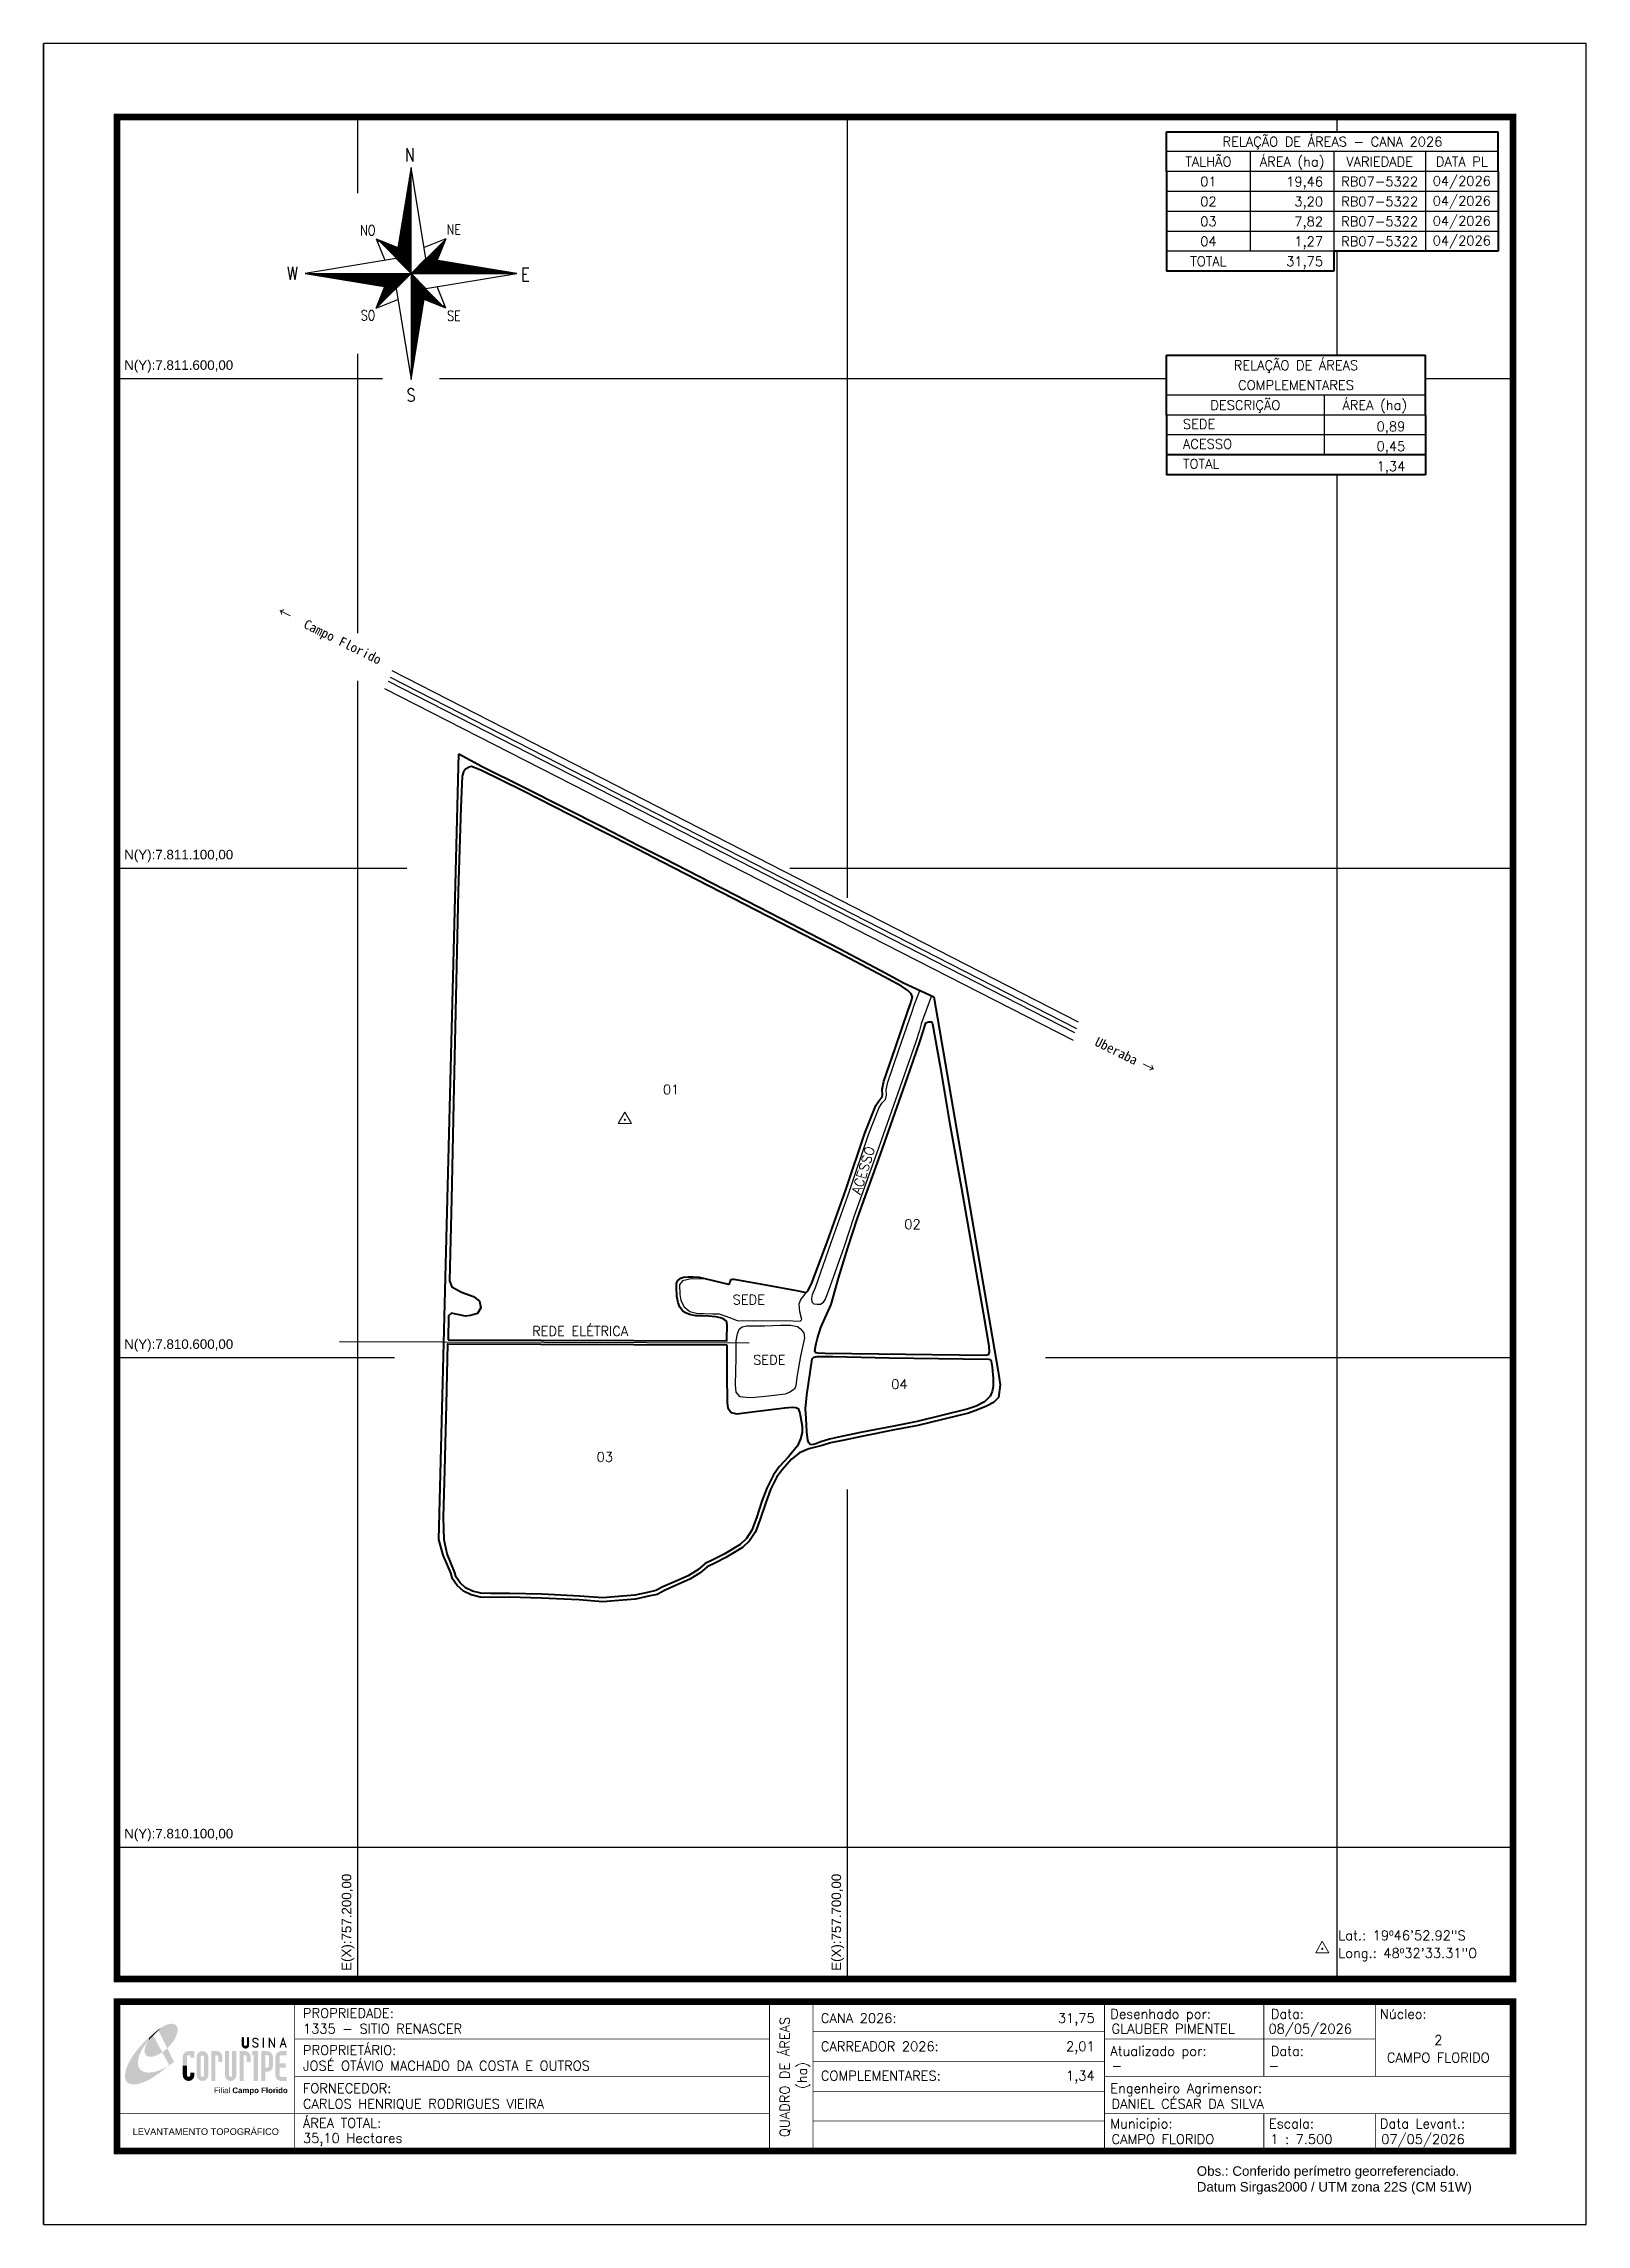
# Model space of a CAD drawing. Header units: millimetres. Extents: x 756879 to 758454, y 7809715 to 7811942.
import ezdxf
from ezdxf.enums import TextEntityAlignment as Align

# ---------------------------------------------------------------- set-up
doc = ezdxf.new("R2010")
doc.units = ezdxf.units.MM
doc.linetypes.add('LIN0', pattern=[0])
for name, color, linetype, lineweight in [('0114001335', 1, 'Continuous', 40), ('0114001335001', 5, 'Continuous', 40), ('0114001335002', 5, 'Continuous', 40), ('0114001335003', 5, 'Continuous', 40), ('0114001335004', 5, 'Continuous', 40)]:
    doc.layers.add(name, color=color, linetype=linetype, lineweight=lineweight)
for name, color, linetype in [('ESTRADA', 1, 'Continuous'), ('MALHA', 8, 'Continuous'), ('MARGEM', 5, 'Continuous'), ('QUADRO_DE_AREAS_CANA_2026', 7, 'Continuous'), ('QUADRO_DE_AREAS_COMPLEMENTARES', 7, 'Continuous'), ('REDE_DE_LUZ', 6, 'Continuous'), ('SEDE', 7, 'Continuous'), ('SETA_NORTE', 3, 'Continuous'), ('TEXTO', 7, 'Continuous')]:
    doc.layers.add(name, color=color, linetype=linetype)
doc.styles.add('ARIAL', font='arial.ttf')
doc.styles.add('marcelo', font='arial.ttf')
doc.styles.add('ROMANS', font='romans')
doc.styles.add('Simplex', font='simplex.shx')
doc.styles.get("Standard").update_dxf_attribs({"font": 'arial.ttf'})

msp = doc.modelspace()

# ---------------------------------------------------------------- texts
at = {"layer": 'MALHA'}
for s, p in [('N(Y):7.811.600,00', (756961.5, 7811606)), ('N(Y):7.811.100,00', (756961.5, 7811106)), ('N(Y):7.810.600,00', (756961.5, 7810606)), ('N(Y):7.810.100,00', (756961.5, 7810106))]:
    msp.add_text(s, height=9.75, dxfattribs=at).set_placement(p, align=Align.BOTTOM_LEFT)
for s, p in [('E(X):757.200,00', (757196.3, 7809973.6)), ('E(X):757.700,00', (757696.3, 7809973.6))]:
    msp.add_text(s, height=9.75, rotation=90, dxfattribs=at).set_placement(p, align=Align.BOTTOM_LEFT)
at = {"layer": 'MARGEM', "color": 7, "linetype": 'Continuous', "lineweight": 9}
for s, style, p in [('PROPRIEDADE:', 'Simplex', (757144, 7809935.3)), ('Desenhado por:', 'Simplex', (757968.2, 7809934.5)), ('Data:', 'Simplex', (758132.1, 7809934.5)), ('Núcleo:', 'Simplex', (758243.5, 7809934.5)), ('PROPRIETÁRIO:', 'Simplex', (757144, 7809897.5)), ('Atualizado por:', 'Simplex', (757968.2, 7809896.6)), ('Data:', 'Simplex', (758132.1, 7809896.6)), ('FORNECEDOR:', 'Simplex', (757144, 7809858.6)), ('Engenheiro Agrimensor:', 'Simplex', (757968.2, 7809858.6)), ('ÁREA TOTAL:', 'Simplex', (757144, 7809823.1)), ('Municipio:', 'Simplex', (757968.2, 7809822.5)), ('Escala:', 'Simplex', (758130.2, 7809822.5)), ('Data Levant.:', 'Simplex', (758243.5, 7809822.5)), ('Obs.: Conferido perímetro georreferenciado.', 'marcelo', (758056.5, 7809774)), ('Datum Sirgas2000 / UTM zona 22S (CM 51W)', 'marcelo', (758056.5, 7809757.9))]:
    msp.add_text(s, height=9.75, dxfattribs=dict(at, style=style)).set_placement(p, align=Align.TOP_LEFT)
at = {"layer": 'MARGEM', "color": 7, "linetype": 'Continuous', "style": 'Simplex'}
for s, p in [('CANA 2026:', (757672.7, 7809930.2)), ('1335 - SITIO RENASCER', (757144, 7809919.4)), ('GLAUBER PIMENTEL', (757969.5, 7809919.4)), ('08/05/2026', (758129.7, 7809919.4)), ('JOSÉ OTÁVIO MACHADO DA COSTA E OUTROS', (757144, 7809881.6)), ('CARREADOR 2026:', (757672.7, 7809901.4)), ('COMPLEMENTARES:', (757672.7, 7809871.4)), ('-', (757969.5, 7809881.6)), ('-', (758129.7, 7809881.6)), ('CARLOS HENRIQUE RODRIGUES VIEIRA', (757144, 7809842.7)), ('DANIEL CÉSAR DA SILVA', (757969.5, 7809842.7)), ('35,10 Hectares', (757144, 7809807.7)), ('CAMPO FLORIDO', (757969.5, 7809806.6)), ('1 : 7.500', (758131.5, 7809806.6)), ('07/05/2026', (758244.8, 7809806.6))]:
    msp.add_text(s, height=9.75, dxfattribs=at).set_placement(p, align=Align.TOP_LEFT)
for s, p in [('31,75', (757952.3, 7809930.2)), ('2,01', (757952.3, 7809901.4)), ('1,34', (757952.3, 7809871.4))]:
    msp.add_text(s, height=9.75, dxfattribs=at).set_placement(p, align=Align.TOP_RIGHT)
for s, p in [('QUADRO DE ÁREAS', (757635.8, 7809865.2)), ('(ha)', (757653.6, 7809866.7))]:
    msp.add_text(s, height=9.75, rotation=90, dxfattribs=at).set_placement(p, align=Align.MIDDLE_CENTER)
for s, p in [('2', (758303.1, 7809903)), ('CAMPO FLORIDO', (758303.1, 7809885))]:
    msp.add_text(s, height=9.75, dxfattribs=at).set_placement(p, align=Align.MIDDLE_CENTER)
at = {"layer": 'MARGEM', "color": 7, "linetype": 'ByBlock'}
msp.add_text('LEVANTAMENTO TOPOGRÁFICO', height=6.75, dxfattribs=at).set_placement((757044.8, 7809809.4), align=Align.MIDDLE_CENTER)
at = {"layer": 'QUADRO_DE_AREAS_CANA_2026', "linetype": 'Continuous', "style": 'Simplex'}
for s, p in [('RELAÇÃO DE ÁREAS - CANA 2026', (758195, 7811842)), ('TALHÃO', (758068.4, 7811821.6)), ('ÁREA (ha)', (758153.8, 7811821.6)), ('VARIEDADE', (758243.2, 7811821.6)), ('DATA PL', (758327.1, 7811821.6)), ('01', (758068.4, 7811801.3)), ('RB07-5322', (758243.2, 7811801.3)), ('04/2026', (758327.1, 7811801.9)), ('02', (758068.4, 7811780.9)), ('RB07-5322', (758243.2, 7811780.9)), ('04/2026', (758327.1, 7811781.6)), ('03', (758068.4, 7811760.6)), ('RB07-5322', (758243.2, 7811760.6)), ('04/2026', (758327.1, 7811761.2)), ('04', (758068.4, 7811740.2)), ('RB07-5322', (758243.2, 7811740.2)), ('04/2026', (758327.1, 7811740.9)), ('TOTAL', (758068.4, 7811719.8))]:
    msp.add_text(s, height=9.75, dxfattribs=at).set_placement(p, align=Align.MIDDLE_CENTER)
for s, p in [('19,46', (758185.4, 7811796.3)), ('3,20', (758185.4, 7811776)), ('7,82', (758185.4, 7811755.6)), ('1,27', (758185.4, 7811735.3)), ('31,75', (758185.4, 7811714.9))]:
    msp.add_text(s, height=9.75, dxfattribs=at).set_placement(p, align=Align.RIGHT)
at = {"layer": 'QUADRO_DE_AREAS_COMPLEMENTARES', "linetype": 'Continuous', "style": 'Simplex'}
for s, p in [('RELAÇÃO DE ÁREAS', (758157.8, 7811613.6)), ('COMPLEMENTARES', (758157.8, 7811593.3)), ('DESCRIÇÃO', (758106.1, 7811572.9)), ('ÁREA (ha)', (758238.2, 7811572.9))]:
    msp.add_text(s, height=9.75, dxfattribs=at).set_placement(p, align=Align.MIDDLE_CENTER)
for s, p in [('SEDE', (758042.4, 7811553.6)), ('ACESSO', (758042.4, 7811533.2)), ('TOTAL', (758042.4, 7811512.9))]:
    msp.add_text(s, height=9.75, dxfattribs=at).set_placement(p, align=Align.MIDDLE_LEFT)
for s, p in [('0,89', (758269.4, 7811546.3)), ('0,45', (758269.4, 7811526)), ('1,34', (758269.4, 7811505.6))]:
    msp.add_text(s, height=9.75, dxfattribs=at).set_placement(p, align=Align.RIGHT)
at = {"layer": 'TEXTO', "linetype": 'Continuous', "style": 'Simplex'}
for s, p in [('01', (757519.9, 7810873.8)), ('02', (757766.3, 7810736.2)), ('SEDE', (757599.2, 7810659.2)), ('SEDE', (757620.1, 7810597.7)), ('04', (757752.9, 7810572.9)), ('03', (757452.2, 7810498.5))]:
    msp.add_text(s, height=9.75, dxfattribs=at).set_placement(p, align=Align.MIDDLE_CENTER)
msp.add_text('ACESSO', height=9.75, rotation=72.4622, dxfattribs=at).set_placement((757716, 7810791.4), align=Align.MIDDLE_CENTER)
at = {"layer": 'TEXTO', "color": 6, "linetype": 'Continuous', "style": 'Simplex'}
msp.add_text('REDE ELÉTRICA', height=9.75, dxfattribs=at).set_placement((757427, 7810627.1), align=Align.MIDDLE_CENTER)
at = {"layer": 'TEXTO', "linetype": 'ByBlock', "style": 'Simplex'}
for s, p in [('Lat.: 19º46\'52.92"S', (758201, 7810005, 492.6)), ('Long.: 48º32\'33.31"O', (758201, 7809986.9, 492.6))]:
    msp.add_text(s, height=9.75, dxfattribs=at).set_placement(p)
at = {"layer": 'TEXTO', "char_height": 9.75, "width": 723.669, "attachment_point": 1, "rotation": 333.693, "style": 'ARIAL'}
for s, insert in [('\\pxi-3,l4,t4;{\\fSimSun|b0|i0|c134|p2;←^I\\fSimSun|b0|i0|c0|p2;Campo Florido}', (757113.1, 7811371.9)), ('{\\fSimSun|b0|i0|c134|p2;\\fSimSun|b0|i0|c0|p2;Uberaba \\fSimSun|b0|i0|c134|p2;→}', (757955.8, 7810928))]:
    msp.add_mtext(s, dxfattribs=dict(at, insert=insert))

# ---------------------------------------------------------------- blocks, each defined once
blk = doc.blocks.new('A$C309442C0')
at = {"layer": 'SETA_NORTE', "linetype": 'Continuous'}
h = blk.add_hatch(dxfattribs=at)
h.set_pattern_fill('ANSI31', color=256, scale=0.1375, angle=-90, style=0)
h.set_pattern_definition([(315, (-215853.3434, 13873.16845), (0.3086963042, 0.3086963042), [])])
h.paths.add_polyline_path([(73.5, 97.4), (74.7, 104.9), (60, 110.8)])
h = blk.add_hatch(dxfattribs=at)
h.set_pattern_fill('ANSI31', color=256, scale=0.1375, angle=180, style=0)
h.set_pattern_definition([(225, (13869.59828, 216024.21475), (0.3086963042, -0.3086963042), [])])
h.paths.add_polyline_path([(93.8, 97.4), (101.4, 96.2), (107.3, 110.8)])
h = blk.add_hatch(dxfattribs=at)
h.set_pattern_fill('ANSI31', color=256, scale=0.1375, style=0)
h.set_pattern_definition([(45, (-13702.2971, -215849.77324), (-0.3086963042, 0.3086963042), [])])
h.paths.add_polyline_path([(73.5, 77), (65.9, 78.3), (60, 63.6)])
h = blk.add_hatch(dxfattribs=at)
h.set_pattern_fill('ANSI31', color=256, scale=0.1375, angle=90, style=0)
h.set_pattern_definition([(135, (216020.6446, -13698.72693), (-0.3086963042, -0.3086963042), [])])
h.paths.add_polyline_path([(93.8, 77), (92.6, 69.5), (107.3, 63.6)])
for p, q in [((81.6, 146.8), (83.7, 148.9)), ((81.7, 147.6), (83.7, 149.5)), ((81.8, 148.3), (83.7, 150.1)), ((82, 149.1), (83.7, 150.8)), ((82.1, 149.9), (83.7, 151.4)), ((82.2, 150.6), (83.7, 152.1)), ((82.3, 151.4), (83.7, 152.7)), ((82.5, 152.2), (83.7, 153.3)), ((82.6, 152.9), (83.7, 154)), ((82.7, 153.7), (83.7, 154.6)), ((82.9, 154.4), (83.7, 155.2)), ((83, 155.2), (83.7, 155.9)), ((83.1, 156), (83.7, 156.5)), ((83.2, 156.7), (83.7, 157.2)), ((83.4, 157.5), (83.7, 157.8)), ((83.5, 158.3), (83.7, 158.4)), ((83.6, 159), (83.7, 159.1)), ((78.7, 129.3), (83.7, 134.2)), ((78.8, 130), (83.7, 134.9)), ((79, 130.8), (83.7, 135.5)), ((79.1, 131.6), (83.7, 136.1)), ((79.2, 132.3), (83.7, 136.8)), ((79.3, 133.1), (83.7, 137.4)), ((79.5, 133.8), (83.7, 138)), ((79.6, 134.6), (83.7, 138.7)), ((79.7, 135.4), (83.7, 139.3)), ((79.8, 136.1), (83.7, 140)), ((80, 136.9), (83.7, 140.6)), ((80.1, 137.7), (83.7, 141.2)), ((80.2, 138.4), (83.7, 141.9)), ((80.3, 139.2), (83.7, 142.5)), ((80.5, 139.9), (83.7, 143.1)), ((80.6, 140.7), (83.7, 143.8)), ((80.7, 141.5), (83.7, 144.4)), ((80.8, 142.2), (83.7, 145)), ((81, 143), (83.7, 145.7)), ((81.1, 143.8), (83.7, 146.3)), ((81.2, 144.5), (83.7, 147)), ((81.3, 145.3), (83.7, 147.6)), ((81.5, 146.1), (83.7, 148.2)), ((75.7, 111), (83.7, 118.9)), ((75.8, 111.7), (83.7, 119.6)), ((75.9, 112.5), (83.7, 120.2)), ((76.1, 113.3), (83.7, 120.8)), ((76.2, 114), (83.7, 121.5)), ((76.3, 114.8), (83.7, 122.1)), ((76.4, 115.5), (83.7, 122.8)), ((76.6, 116.3), (83.7, 123.4)), ((76.7, 117.1), (83.7, 124)), ((76.8, 117.8), (83.7, 124.7)), ((76.9, 118.6), (83.7, 125.3)), ((77.1, 119.4), (83.7, 125.9)), ((77.2, 120.1), (83.7, 126.6)), ((77.3, 120.9), (83.7, 127.2)), ((77.4, 121.6), (83.7, 127.8)), ((77.6, 122.4), (83.7, 128.5)), ((77.7, 123.2), (83.7, 129.1)), ((77.8, 123.9), (83.7, 129.8)), ((78, 124.7), (83.7, 130.4)), ((78.1, 125.5), (83.7, 131)), ((78.2, 126.2), (83.7, 131.7)), ((78.3, 127), (83.7, 132.3)), ((78.5, 127.7), (83.7, 132.9)), ((78.6, 128.5), (83.7, 133.6)), ((60, 110.8), (74.7, 104.9)), ((60, 110.8), (65.9, 96.2)), ((73.5, 97.3), (83.7, 107.5)), ((73.6, 98), (83.7, 108.1)), ((73.7, 98.8), (83.7, 108.7)), ((73.8, 99.5), (83.7, 109.4)), ((73.8, 97), (83.7, 106.8)), ((73.9, 100.3), (83.7, 110)), ((74.1, 101.1), (83.7, 110.6)), ((74.2, 101.8), (83.7, 111.3)), ((74.2, 96.7), (83.7, 106.2)), ((74.3, 102.6), (83.7, 111.9)), ((74.4, 103.3), (83.7, 112.6)), ((74.5, 96.4), (83.7, 105.6)), ((74.6, 104.1), (83.7, 113.2)), ((74.7, 104.9), (83.7, 113.8)), ((74.8, 105.6), (83.7, 114.5)), ((74.8, 96.1), (83.7, 104.9)), ((74.9, 106.4), (83.7, 115.1)), ((75.1, 107.2), (83.7, 115.7)), ((75.1, 95.7), (83.7, 104.3)), ((75.2, 107.9), (83.7, 116.4)), ((75.3, 108.7), (83.7, 117)), ((75.4, 109.4), (83.7, 117.7)), ((75.6, 110.2), (83.7, 118.3)), ((107.3, 110.8), (92.6, 104.9)), ((107.3, 110.8), (101.4, 96.2)), ((75.4, 95.4), (83.7, 103.6)), ((75.8, 95.1), (83.7, 103)), ((76.1, 94.8), (83.7, 102.4)), ((76.4, 94.5), (83.7, 101.7)), ((76.7, 94.2), (83.7, 101.1)), ((77, 93.8), (83.7, 100.5)), ((77.4, 93.5), (83.7, 99.8)), ((77.7, 93.2), (83.7, 99.2)), ((78, 92.9), (83.7, 98.5)), ((78.3, 92.6), (83.7, 97.9)), ((78.6, 92.2), (83.7, 97.3)), ((78.9, 91.9), (83.7, 96.6)), ((79.3, 91.6), (83.7, 96)), ((79.6, 91.3), (83.7, 95.4)), ((79.9, 91), (83.7, 94.7)), ((80.2, 90.7), (83.7, 94.1)), ((80.5, 90.3), (83.7, 93.4)), ((80.9, 90), (83.7, 92.8)), ((81.2, 89.7), (83.7, 92.2)), ((81.5, 89.4), (83.7, 91.5)), ((81.8, 89.1), (83.7, 90.9)), ((82.1, 88.7), (83.7, 90.3)), ((82.4, 88.4), (83.7, 89.6)), ((83.8, 87.2), (94, 97.4)), ((84.4, 87.2), (94.5, 97.3)), ((85.1, 87.2), (95.1, 97.2)), ((85.7, 87.2), (95.6, 97.1)), ((86.3, 87.2), (96.2, 97)), ((87, 87.2), (96.7, 96.9)), ((87.6, 87.2), (97.2, 96.9)), ((88.3, 87.2), (97.8, 96.8)), ((88.9, 87.2), (98.3, 96.7)), ((89.5, 87.2), (98.9, 96.6)), ((90.2, 87.2), (99.4, 96.5)), ((90.8, 87.2), (100, 96.4)), ((91.4, 87.2), (100.5, 96.3)), ((92.1, 87.2), (101.1, 96.2)), ((92.7, 87.2), (101.6, 96.1)), ((93.4, 87.2), (102.2, 96)), ((94, 87.2), (102.7, 96)), ((94.6, 87.2), (103.3, 95.9)), ((95.3, 87.2), (103.8, 95.8)), ((95.9, 87.2), (104.4, 95.7)), ((96.5, 87.2), (104.9, 95.6)), ((97.2, 87.2), (105.5, 95.5)), ((97.8, 87.2), (106, 95.4)), ((98.4, 87.2), (106.5, 95.3)), ((99.1, 87.2), (107.1, 95.2)), ((99.7, 87.2), (107.6, 95.1)), ((100.4, 87.2), (108.2, 95.1)), ((101, 87.2), (108.7, 95)), ((101.6, 87.2), (109.3, 94.9)), ((102.3, 87.2), (109.8, 94.8)), ((102.9, 87.2), (110.4, 94.7)), ((103.5, 87.2), (110.9, 94.6)), ((104.2, 87.2), (111.5, 94.5)), ((104.8, 87.2), (112, 94.4)), ((105.5, 87.2), (112.6, 94.3)), ((106.1, 87.2), (113.1, 94.2)), ((106.7, 87.2), (113.7, 94.1)), ((107.4, 87.2), (114.2, 94.1)), ((108, 87.2), (114.8, 94)), ((108.6, 87.2), (115.3, 93.9)), ((109.3, 87.2), (115.8, 93.8)), ((109.9, 87.2), (116.4, 93.7)), ((110.6, 87.2), (116.9, 93.6)), ((111.2, 87.2), (117.5, 93.5)), ((111.8, 87.2), (118, 93.4)), ((112.5, 87.2), (118.6, 93.3)), ((113.1, 87.2), (119.1, 93.2)), ((113.7, 87.2), (119.7, 93.2)), ((114.4, 87.2), (120.2, 93.1)), ((115, 87.2), (120.8, 93)), ((115.6, 87.2), (121.3, 92.9)), ((116.3, 87.2), (121.9, 92.8)), ((116.9, 87.2), (122.4, 92.7)), ((117.6, 87.2), (123, 92.6)), ((118.2, 87.2), (123.5, 92.5)), ((118.8, 87.2), (124, 92.4)), ((119.5, 87.2), (124.6, 92.3)), ((120.1, 87.2), (125.1, 92.3)), ((120.7, 87.2), (125.7, 92.2)), ((121.4, 87.2), (126.2, 92.1)), ((122, 87.2), (126.8, 92)), ((122.7, 87.2), (127.3, 91.9)), ((123.3, 87.2), (127.9, 91.8)), ((123.9, 87.2), (128.4, 91.7)), ((124.6, 87.2), (129, 91.6)), ((125.2, 87.2), (129.5, 91.5)), ((125.8, 87.2), (130.1, 91.4)), ((126.5, 87.2), (130.6, 91.4)), ((127.1, 87.2), (131.2, 91.3)), ((127.8, 87.2), (131.7, 91.2)), ((128.4, 87.2), (132.3, 91.1)), ((129, 87.2), (132.8, 91)), ((129.7, 87.2), (133.3, 90.9)), ((130.3, 87.2), (133.9, 90.8)), ((130.9, 87.2), (134.4, 90.7)), ((131.6, 87.2), (135, 90.6)), ((132.2, 87.2), (135.5, 90.5)), ((132.8, 87.2), (136.1, 90.5)), ((133.5, 87.2), (136.6, 90.4)), ((134.1, 87.2), (137.2, 90.3)), ((134.8, 87.2), (137.7, 90.2)), ((135.4, 87.2), (138.3, 90.1)), ((136, 87.2), (138.8, 90)), ((136.7, 87.2), (139.4, 89.9)), ((137.3, 87.2), (139.9, 89.8)), ((137.9, 87.2), (140.5, 89.7)), ((138.6, 87.2), (141, 89.6)), ((139.2, 87.2), (141.6, 89.6)), ((139.9, 87.2), (142.1, 89.5)), ((140.5, 87.2), (142.6, 89.4)), ((141.1, 87.2), (143.2, 89.3)), ((141.8, 87.2), (143.7, 89.2)), ((142.4, 87.2), (144.3, 89.1)), ((11.8, 87.2), (11.8, 87.2)), ((12.3, 87.1), (12.4, 87.2)), ((12.9, 87), (13.1, 87.2)), ((13.4, 86.9), (13.7, 87.2)), ((14, 86.8), (14.4, 87.2)), ((14.5, 86.7), (15, 87.2)), ((15.1, 86.6), (15.6, 87.2)), ((15.6, 86.6), (16.3, 87.2)), ((16.2, 86.5), (16.9, 87.2)), ((16.7, 86.4), (17.5, 87.2)), ((17.2, 86.3), (18.2, 87.2)), ((17.8, 86.2), (18.8, 87.2)), ((18.3, 86.1), (19.5, 87.2)), ((18.9, 86), (20.1, 87.2)), ((19.4, 85.9), (20.7, 87.2)), ((20, 85.8), (21.4, 87.2)), ((20.5, 85.7), (22, 87.2)), ((21.1, 85.7), (22.6, 87.2)), ((21.6, 85.6), (23.3, 87.2)), ((22.2, 85.5), (23.9, 87.2)), ((22.7, 85.4), (24.6, 87.2)), ((23.3, 85.3), (25.2, 87.2)), ((23.8, 85.2), (25.8, 87.2)), ((24.4, 85.1), (26.5, 87.2)), ((24.9, 85), (27.1, 87.2)), ((25.5, 84.9), (27.7, 87.2)), ((26, 84.8), (28.4, 87.2)), ((26.5, 84.8), (29, 87.2)), ((27.1, 84.7), (29.6, 87.2)), ((27.6, 84.6), (30.3, 87.2)), ((28.2, 84.5), (30.9, 87.2)), ((28.7, 84.4), (31.6, 87.2)), ((29.3, 84.3), (32.2, 87.2)), ((29.8, 84.2), (32.8, 87.2)), ((30.4, 84.1), (33.5, 87.2)), ((30.9, 84), (34.1, 87.2)), ((31.5, 83.9), (34.7, 87.2)), ((32, 83.9), (35.4, 87.2)), ((32.6, 83.8), (36, 87.2)), ((33.1, 83.7), (36.7, 87.2)), ((33.7, 83.6), (37.3, 87.2)), ((34.2, 83.5), (37.9, 87.2)), ((34.7, 83.4), (38.6, 87.2)), ((35.3, 83.3), (39.2, 87.2)), ((35.8, 83.2), (39.8, 87.2)), ((36.4, 83.1), (40.5, 87.2)), ((36.9, 83), (41.1, 87.2)), ((37.5, 83), (41.8, 87.2)), ((38, 82.9), (42.4, 87.2)), ((38.6, 82.8), (43, 87.2)), ((39.1, 82.7), (43.7, 87.2)), ((39.7, 82.6), (44.3, 87.2)), ((40.2, 82.5), (44.9, 87.2)), ((40.8, 82.4), (45.6, 87.2)), ((41.3, 82.3), (46.2, 87.2)), ((41.9, 82.2), (46.8, 87.2)), ((42.4, 82.1), (47.5, 87.2)), ((43, 82.1), (48.1, 87.2)), ((43.5, 82), (48.8, 87.2)), ((44, 81.9), (49.4, 87.2)), ((44.6, 81.8), (50, 87.2)), ((45.1, 81.7), (50.7, 87.2)), ((45.7, 81.6), (51.3, 87.2)), ((46.2, 81.5), (51.9, 87.2)), ((46.8, 81.4), (52.6, 87.2)), ((47.3, 81.3), (53.2, 87.2)), ((47.9, 81.2), (53.9, 87.2)), ((48.4, 81.2), (54.5, 87.2)), ((49, 81.1), (55.1, 87.2)), ((49.5, 81), (55.8, 87.2)), ((50.1, 80.9), (56.4, 87.2)), ((50.6, 80.8), (57, 87.2)), ((51.2, 80.7), (57.7, 87.2)), ((51.7, 80.6), (58.3, 87.2)), ((52.3, 80.5), (59, 87.2)), ((52.8, 80.4), (59.6, 87.2)), ((53.3, 80.3), (60.2, 87.2)), ((53.9, 80.3), (60.9, 87.2)), ((54.4, 80.2), (61.5, 87.2)), ((55, 80.1), (62.1, 87.2)), ((55.5, 80), (62.8, 87.2)), ((56.1, 79.9), (63.4, 87.2)), ((56.6, 79.8), (64, 87.2)), ((57.2, 79.7), (64.7, 87.2)), ((57.7, 79.6), (65.3, 87.2)), ((58.3, 79.5), (66, 87.2)), ((58.8, 79.4), (66.6, 87.2)), ((59.4, 79.4), (67.2, 87.2)), ((59.9, 79.3), (67.9, 87.2)), ((83.7, 87.2), (60, 63.6)), ((60, 63.6), (65.9, 78.3)), ((60.5, 79.2), (68.5, 87.2)), ((61, 79.1), (69.1, 87.2)), ((61.5, 79), (69.8, 87.2)), ((62.1, 78.9), (70.4, 87.2)), ((62.6, 78.8), (71.1, 87.2)), ((63.2, 78.7), (71.7, 87.2)), ((63.7, 78.6), (72.3, 87.2)), ((64.3, 78.5), (73, 87.2)), ((64.8, 78.4), (73.6, 87.2)), ((65.4, 78.4), (74.2, 87.2)), ((65.9, 78.3), (74.9, 87.2)), ((66.5, 78.2), (75.5, 87.2)), ((67, 78.1), (76.2, 87.2)), ((67.6, 78), (76.8, 87.2)), ((68.1, 77.9), (77.4, 87.2)), ((68.7, 77.8), (78.1, 87.2)), ((69.2, 77.7), (78.7, 87.2)), ((69.8, 77.6), (79.3, 87.2)), ((70.3, 77.5), (80, 87.2)), ((70.8, 77.5), (80.6, 87.2)), ((71.4, 77.4), (81.2, 87.2)), ((71.9, 77.3), (81.9, 87.2)), ((72.5, 77.2), (82.5, 87.2)), ((73, 77.1), (83.2, 87.2)), ((82.8, 88.1), (83.7, 89)), ((83.1, 87.8), (83.7, 88.4)), ((83.4, 87.5), (83.7, 87.7)), ((83.7, 87.1), (83.7, 87.1)), ((83.7, 86.4), (84, 86.8)), ((83.7, 85.8), (84.4, 86.5)), ((83.7, 85.2), (84.7, 86.2)), ((83.7, 84.5), (85, 85.9)), ((83.7, 83.9), (85.3, 85.6)), ((83.7, 83.3), (85.6, 85.2)), ((83.7, 82.6), (86, 84.9)), ((83.7, 82), (86.3, 84.6)), ((83.7, 81.3), (86.6, 84.3)), ((83.7, 80.7), (86.9, 84)), ((83.7, 80.1), (87.2, 83.6)), ((83.7, 79.4), (87.5, 83.3)), ((83.7, 78.8), (87.9, 83)), ((83.7, 78.2), (88.2, 82.7)), ((83.7, 77.5), (88.5, 82.4)), ((83.7, 76.9), (88.8, 82.1)), ((83.7, 76.2), (89.1, 81.7)), ((83.7, 75.6), (89.5, 81.4)), ((83.7, 75), (89.8, 81.1)), ((83.7, 74.3), (90.1, 80.8)), ((83.7, 73.7), (90.4, 80.5)), ((83.7, 73.1), (90.7, 80.1)), ((83.7, 72.4), (91, 79.8)), ((83.7, 71.8), (91.4, 79.5)), ((83.7, 71.2), (91.7, 79.2)), ((83.7, 70.5), (92, 78.9)), ((83.7, 69.9), (92.3, 78.5)), ((83.7, 69.2), (92.6, 78.2)), ((83.7, 68.6), (93, 77.9)), ((83.7, 68), (93.3, 77.6)), ((83.7, 67.3), (93.6, 77.3)), ((83.7, 66.7), (93.8, 76.9)), ((83.7, 66.1), (93.7, 76.1)), ((83.7, 65.4), (93.6, 75.3)), ((83.7, 64.8), (93.4, 74.6)), ((107.3, 63.6), (101.4, 78.3)), ((143, 87.2), (144.8, 89)), ((143.7, 87.2), (145.4, 88.9)), ((144.3, 87.2), (145.9, 88.8)), ((144.9, 87.2), (146.5, 88.7)), ((145.6, 87.2), (147, 88.7)), ((146.2, 87.2), (147.6, 88.6)), ((146.9, 87.2), (148.1, 88.5)), ((147.5, 87.2), (148.7, 88.4)), ((148.1, 87.2), (149.2, 88.3)), ((148.8, 87.2), (149.8, 88.2)), ((149.4, 87.2), (150.3, 88.1)), ((150, 87.2), (150.8, 88)), ((150.7, 87.2), (151.4, 87.9)), ((151.3, 87.2), (151.9, 87.8)), ((152, 87.2), (152.5, 87.8)), ((152.6, 87.2), (153, 87.7)), ((153.2, 87.2), (153.6, 87.6)), ((153.9, 87.2), (154.1, 87.5)), ((154.5, 87.2), (154.7, 87.4)), ((155.1, 87.2), (155.2, 87.3)), ((60, 63.6), (74.7, 69.5)), ((83.7, 64.1), (93.3, 73.8)), ((83.7, 63.5), (93.2, 73)), ((83.7, 62.9), (93.1, 72.3)), ((83.7, 62.2), (92.9, 71.5)), ((83.7, 61.6), (92.8, 70.8)), ((83.7, 61), (92.7, 70)), ((83.7, 60.3), (92.6, 69.2)), ((83.7, 59.7), (92.4, 68.5)), ((83.7, 59), (92.3, 67.7)), ((83.7, 58.4), (92.2, 66.9)), ((83.7, 57.8), (92.1, 66.2)), ((83.7, 57.1), (91.9, 65.4)), ((83.7, 56.5), (91.8, 64.7)), ((83.7, 55.9), (91.7, 63.9)), ((83.7, 55.2), (91.6, 63.1)), ((83.7, 54.6), (91.4, 62.4)), ((83.7, 54), (91.3, 61.6)), ((83.7, 53.3), (91.2, 60.8)), ((83.7, 52.7), (91.1, 60.1)), ((107.3, 63.6), (92.6, 69.5)), ((83.7, 52), (90.9, 59.3)), ((83.7, 51.4), (90.8, 58.6)), ((83.7, 50.8), (90.7, 57.8)), ((83.7, 50.1), (90.5, 57)), ((83.7, 49.5), (90.4, 56.3)), ((83.7, 48.9), (90.3, 55.5)), ((83.7, 48.2), (90.2, 54.7)), ((83.7, 47.6), (90, 54)), ((83.7, 46.9), (89.9, 53.2)), ((83.7, 46.3), (89.8, 52.5)), ((83.7, 45.7), (89.7, 51.7)), ((83.7, 45), (89.5, 50.9)), ((83.7, 44.4), (89.4, 50.2)), ((83.7, 43.8), (89.3, 49.4)), ((83.7, 43.1), (89.2, 48.6)), ((83.7, 42.5), (89, 47.9)), ((83.7, 41.8), (88.9, 47.1)), ((83.7, 41.2), (88.8, 46.3)), ((83.7, 40.6), (88.7, 45.6)), ((83.7, 39.9), (88.5, 44.8)), ((83.7, 39.3), (88.4, 44.1)), ((83.7, 38.7), (88.3, 43.3)), ((83.7, 38), (88.2, 42.5)), ((83.7, 37.4), (88, 41.8)), ((83.7, 36.8), (87.9, 41)), ((83.7, 36.1), (87.8, 40.2)), ((83.7, 35.5), (87.7, 39.5)), ((83.7, 34.8), (87.5, 38.7)), ((83.7, 34.2), (87.4, 38)), ((83.7, 33.6), (87.3, 37.2)), ((83.7, 32.9), (87.2, 36.4)), ((83.7, 32.3), (87, 35.7)), ((83.7, 31.7), (86.9, 34.9)), ((83.7, 31), (86.8, 34.1)), ((83.7, 30.4), (86.7, 33.4)), ((83.7, 29.7), (86.5, 32.6)), ((83.7, 29.1), (86.4, 31.9)), ((83.7, 28.5), (86.3, 31.1)), ((83.7, 27.8), (86.2, 30.3)), ((83.7, 27.2), (86, 29.6)), ((83.7, 26.6), (85.9, 28.8)), ((83.7, 25.9), (85.8, 28)), ((83.7, 25.3), (85.6, 27.3)), ((83.7, 24.6), (85.5, 26.5)), ((83.7, 24), (85.4, 25.8)), ((83.7, 23.4), (85.3, 25)), ((83.7, 22.7), (85.1, 24.2)), ((83.7, 22.1), (85, 23.5)), ((83.7, 21.5), (84.9, 22.7)), ((83.7, 20.8), (84.8, 21.9)), ((83.7, 20.2), (84.6, 21.2)), ((83.7, 19.6), (84.5, 20.4)), ((83.7, 18.9), (84.4, 19.7)), ((83.7, 18.3), (84.3, 18.9)), ((83.7, 17.6), (84.1, 18.1)), ((83.7, 17), (84, 17.4)), ((83.7, 16.4), (83.9, 16.6)), ((83.7, 15.7), (83.8, 15.8))]:
    blk.add_line(p, q, dxfattribs=at)
blk.add_lwpolyline([(93.8, 77), (155.7, 87.2), (93.8, 97.4), (83.7, 159.3), (73.5, 97.4), (11.6, 87.2), (73.5, 77), (83.7, 15.1)], close=True, dxfattribs=at)
for points in [[(83.7, 87.2), (83.7, 159.3)], [(83.7, 87.2), (73.5, 97.4)], [(83.7, 87.2), (93.8, 97.4)], [(11.6, 87.2), (155.7, 87.2)], [(83.7, 87.2), (73.5, 77)], [(83.7, 87.2), (93.8, 77)], [(83.7, 87.2), (83.7, 15.1)]]:
    blk.add_lwpolyline(points, dxfattribs=at)
at = {"layer": 'SETA_NORTE', "color": 7, "lineweight": 30, "style": 'ROMANS', "width": 0.8}
for s, height, p in [('N ', 8.94, (79.5, 163.6)), ('NO', 6.88, (49.1, 113.2)), ('NE', 6.87, (108, 113.7)), ('W', 8.94, (-0.7, 82.9)), ('E', 8.94, (158.6, 82.1)), ('SO', 6.88, (49.5, 55.3)), ('SE', 6.87, (108.3, 55)), ('S', 8.94, (80.6, 0))]:
    blk.add_text(s, height=height, dxfattribs=at).set_placement(p)
blk = doc.blocks.new('A$C78F83FB3')
at = {"layer": 'MARGEM'}
h = blk.add_hatch(color=20, dxfattribs=at)
edge = h.paths.add_edge_path()
edge.add_ellipse((19.49, 23.77), major_axis=(-6.68, -6.67), ratio=0.469426, start_angle=292.73277, end_angle=601.25787)
edge.add_ellipse((22.83, 22.05), major_axis=(12.64, 11.29), ratio=0.457614, start_angle=79.90686, end_angle=107.91393)
edge = h.paths.add_edge_path()
edge.add_ellipse((18.28, 18.7), major_axis=(13.95, 13.59), ratio=0.386848, start_angle=63.96117, end_angle=264.59932)
edge.add_ellipse((22.83, 22.05), major_axis=(12.64, 11.29), ratio=0.457614, start_angle=107.91393, end_angle=245.11815, ccw=False)
edge.add_ellipse((19.49, 23.77), major_axis=(-6.68, -6.67), ratio=0.469426, start_angle=241.25787, end_angle=292.73277, ccw=False)
for color, points in [(20, [(15.46, 26.12), (14.17, 24.81), (14.06, 24.24), (14.39, 23.97), (14.67, 24.54), (19.47, 29.32), (18.48, 28.66), (17.31, 27.78)]), (7, [(58.42, 24.9), (57.9, 24.9), (57.9, 21.73, -0.414214), (57.15, 20.98), (56.84, 20.98, -0.414214), (56.09, 21.73), (56.09, 24.9), (55.57, 24.9), (55.57, 21.73, 0.414214), (56.84, 20.46), (57.15, 20.46, 0.414214), (58.42, 21.73)]), (7, [(61.7, 24.9), (61.23, 24.9, 0.396318), (60.04, 23.78), (60.04, 23.72, 0.151912), (60.39, 22.97), (60.46, 22.92), (62.18, 22), (62.85, 21.83, 0.12407), (62.51, 22.42), (60.75, 23.36, -0.13192), (60.56, 23.77, -0.385578), (61.23, 24.37), (61.7, 24.37, -0.414214), (62.37, 23.7), (62.89, 23.7, 0.414214)]), (7, [(62.37, 23.7), (62.89, 23.7, 0.414214), (61.7, 24.9), (61.23, 24.9, 0.396318), (60.04, 23.78), (60.04, 23.72, 0.151912), (60.39, 22.97), (60.46, 22.92), (62.18, 22), (62.18, 22, -0.131921), (62.37, 21.59, -0.385578), (61.7, 20.98), (61.23, 20.98, -0.414214), (60.56, 21.65), (60.04, 21.65, 0.414214), (61.23, 20.46), (61.7, 20.46, 0.402546), (62.89, 21.61, 0.165292), (62.51, 22.42), (60.75, 23.36, -0.13192), (60.56, 23.77, -0.385578), (61.23, 24.37), (61.7, 24.37, -0.414214)]), (7, [(30.97, 12.46), (29.13, 12.46), (29.13, 8.21, 1), (34.29, 8.21), (34.29, 9.41), (32.45, 9.41), (32.45, 8.21, -1), (30.97, 8.21)])]:
    blk.add_hatch(color=color, dxfattribs=at).paths.add_polyline_path(points)
h = blk.add_hatch(color=7, dxfattribs=at)
h.paths.add_polyline_path([(65.24, 24.9), (64.72, 24.9), (64.72, 20.46), (65.24, 20.46)])
h.paths.add_polyline_path([(67.38, 20.46), (67.9, 20.46), (67.9, 23.74), (69.74, 20.46), (70.23, 20.46), (70.23, 24.9), (69.71, 24.9), (69.71, 21.58), (67.85, 24.9), (67.38, 24.9)])
h.paths.add_polyline_path([(72.17, 20.46), (72.72, 20.46), (73.14, 21.73), (74.49, 21.73), (74.9, 20.46), (75.45, 20.46), (74, 24.9), (73.62, 24.9)])
h.paths.add_polyline_path([(73.81, 23.8), (74.32, 22.25), (73.31, 22.25)], flags=16)
h = blk.add_hatch(color=7, dxfattribs=at)
h.paths.add_polyline_path([(31.71, 18.93, 0.414214), (29.13, 16.35), (29.13, 12.46), (30.97, 12.46), (30.97, 16.35, -0.414214), (31.71, 17.09), (32.45, 17.09), (32.45, 16.02), (34.29, 16.02), (34.29, 18.93)])
h.paths.add_polyline_path([(44.15, 17.09, -0.414214), (44.89, 16.35), (44.89, 14.1), (46.72, 14.1), (46.72, 16.17, 0.433937), (44.15, 18.93), (41.77, 18.93), (41.77, 12.46), (43.61, 12.46), (43.61, 17.09)])
h.paths.add_polyline_path([(43.61, 12.46), (41.77, 12.46), (41.77, 5.62), (43.61, 5.62)])
h.paths.add_polyline_path([(47.92, 12.46), (49.75, 12.46), (49.75, 18.93), (47.92, 18.93)])
h.paths.add_polyline_path([(52.91, 18.93), (51.08, 18.93), (51.08, 12.46), (52.91, 12.46)])
h.paths.add_polyline_path([(51.08, 8.12, -1), (49.75, 8.12), (49.75, 12.46), (47.92, 12.46), (47.92, 8.12, 1), (52.91, 8.12), (52.91, 12.46), (51.08, 12.46)])
h.paths.add_polyline_path([(54.41, 12.46), (56.25, 12.46), (56.25, 17.09), (56.79, 17.09, -0.414214), (57.53, 16.35), (57.53, 14.1), (59.36, 14.1), (59.36, 16.17, 0.433937), (56.79, 18.93), (54.41, 18.93)])
h.paths.add_polyline_path([(56.25, 12.46), (54.41, 12.46), (54.41, 5.62), (56.25, 5.62)])
h.paths.add_polyline_path([(60.73, 12.46), (62.58, 12.46), (62.58, 18.93), (60.02, 18.93), (60.02, 17.08), (60.73, 17.08)])
h.paths.add_polyline_path([(62.58, 12.46), (60.73, 12.46), (60.73, 5.62), (62.58, 5.62)])
h.paths.add_polyline_path([(64.06, 12.46), (65.82, 12.46), (65.82, 17.17), (66.66, 17.17, -0.450417), (67.48, 16.25), (67.48, 12.46), (69.24, 12.46, 0.002307), (69.24, 12.48, 0.005282), (69.23, 12.54, -0.000938), (69.23, 12.53), (69.23, 16.17, 0.433937), (66.66, 18.93), (64.06, 18.93)])
h.paths.add_polyline_path([(64.06, 5.62), (65.82, 5.62), (65.82, 9.77), (66.66, 9.77, 0.426056), (69.24, 12.46), (67.48, 12.46), (67.48, 12.45, -0.450417), (66.66, 11.53), (65.82, 11.53), (65.82, 12.46), (64.06, 12.46)])
h.paths.add_polyline_path([(70.37, 12.46), (74.87, 12.46), (74.87, 13.44), (72.21, 13.44), (72.21, 16.35, -0.414214), (72.95, 17.09), (75.38, 17.09), (75.38, 18.93), (72.95, 18.93, 0.414214), (70.37, 16.35)])
h.paths.add_polyline_path([(72.21, 11.62), (74.87, 11.62), (74.87, 12.46), (70.37, 12.46), (70.37, 8.21, 0.414214), (72.95, 5.62), (75.38, 5.62), (75.38, 7.47), (72.95, 7.47, -0.414214), (72.21, 8.21)])
h = blk.add_hatch(color=7, dxfattribs=at)
h.paths.add_polyline_path([(35.29, 16.35), (35.29, 8.21, 1), (40.46, 8.21, 0.016978), (40.45, 8.38), (40.45, 16.17, 0.433937), (37.88, 18.93), (37.87, 18.93, 0.41391)])
h.paths.add_polyline_path([(38.62, 16.35), (38.62, 8.21, -1), (37.13, 8.21), (37.13, 16.35, -1)], flags=16)
at = {"layer": 'MARGEM', "color": 7}
blk.add_lwpolyline([(58.42, 24.9), (57.9, 24.9), (57.9, 21.73, -0.414214), (57.15, 20.98), (56.84, 20.98, -0.414214), (56.09, 21.73), (56.09, 24.9), (55.57, 24.9), (55.57, 21.73, 0.414214), (56.84, 20.46), (57.15, 20.46, 0.414214), (58.42, 21.73), (58.42, 24.9)], format="xyb", close=True, dxfattribs=at)
at = {"layer": 'MARGEM', "color": 252, "insert": (43.05, 2.72), "char_height": 2.5, "attachment_point": 1, "style": 'ARIAL'}
blk.add_mtext_dynamic_manual_height_columns('Filial {\\fArial|b1|i0|c0|p34;Campo Florido}', width=33.0271, gutter_width=2.46, heights=[2.95], dxfattribs=at)

# ---------------------------------------------------------------- linework, layer by layer
at = {"layer": '0114001335'}
msp.add_lwpolyline([(757303, 7811216.7), (757327.1, 7811203.9), (757370.3, 7811182.4), (757450.5, 7811141.7), (757487.3, 7811122.9), (757512.4, 7811110), (757620.9, 7811054.2), (757692.1, 7811017.4), (757739.1, 7810992.7), (757757, 7810982.8), (757787.9, 7810968.5), (757853.9, 7810585.7), (757855.8, 7810572.3), (757854, 7810559.1), (757849.1, 7810554.1), (757842, 7810550.5), (757832.8, 7810546.8), (757823.3, 7810543.4), (757771.8, 7810530.8), (757747.9, 7810526.2), (757715.8, 7810519.8), (757694.7, 7810515.3), (757682.6, 7810512.9), (757674.1, 7810510.1), (757660.5, 7810506.9), (757660.5, 7810506.9), (757650.8, 7810502.9), (757642.9, 7810496.2), (757633.4, 7810485.8), (757627.8, 7810478.1), (757621.3, 7810465.2), (757616.4, 7810451.9), (757610.8, 7810435), (757605.9, 7810422.1), (757600, 7810412.7), (757592.9, 7810406), (757575.8, 7810395.7), (757565, 7810390.3), (757556.8, 7810386.3), (757549.5, 7810380.2), (757538.9, 7810373.7), (757527.4, 7810368.5), (757513.2, 7810362.2), (757505.7, 7810358.2), (757496.6, 7810356.2), (757483.4, 7810353.3), (757462.2, 7810351.6), (757450.2, 7810350.6), (757426, 7810352.5), (757387.6, 7810354.3), (757355, 7810355.2), (757335.8, 7810355), (757324.9, 7810355.4), (757315.8, 7810357.8), (757307.9, 7810361.6), (757301.4, 7810367.1), (757296.8, 7810373.9), (757294.9, 7810380), (757287.3, 7810398.3), (757282.7, 7810414.3), (757303, 7811216.7)], close=True, dxfattribs=at)
at = {"layer": '0114001335001'}
msp.add_lwpolyline([(757292.1, 7810618.1), (757576.9, 7810617.2), (757576.9, 7810624.5), (757577, 7810628.1), (757577.2, 7810633.6), (757576.3, 7810637.1), (757573.8, 7810639.2), (757570.2, 7810640.5), (757565.4, 7810641.6), (757557.9, 7810642.2), (757552.9, 7810642.6), (757545.1, 7810642.6), (757538.5, 7810644.1), (757533.8, 7810646.1), (757531.1, 7810648.5), (757528.6, 7810651.4), (757527, 7810655.9), (757525.8, 7810662.6), (757525.3, 7810671.7), (757525.4, 7810676.1), (757526.8, 7810678.9), (757529.7, 7810681.1), (757532.4, 7810682), (757537.3, 7810682.5), (757542.4, 7810682.4), (757548.5, 7810682.2), (757578.5, 7810675.1), (757579.6, 7810675.5), (757579.9, 7810676.7), (757580.4, 7810678.1), (757580.9, 7810679.7), (757582.4, 7810680.2), (757583.9, 7810680.2), (757618.2, 7810673.9), (757647.7, 7810668.4), (757657.6, 7810666.4), (757659.7, 7810668.4), (757663.9, 7810677.1), (757679.5, 7810719), (757698.2, 7810771.3), (757717.6, 7810829.2), (757728.8, 7810857.5), (757732.2, 7810862.6), (757735, 7810865.7), (757735.7, 7810868.3), (757735.4, 7810873.9), (757737.1, 7810882.3), (757748.7, 7810915.8), (757762, 7810954.9), (757764.2, 7810961.2), (757766.2, 7810968), (757764.8, 7810971.7), (757761.5, 7810975), (757754.9, 7810979.4), (757737.2, 7810989.1), (757690.3, 7811013.8), (757619, 7811050.7), (757510.5, 7811106.5), (757485.5, 7811119.3), (757448.6, 7811138.1), (757368.5, 7811178.8), (757325.5, 7811200.2), (757316.2, 7811203.8), (757313.8, 7811203), (757310.1, 7811201), (757307.8, 7811198.5), (757306.5, 7811194), (757305.2, 7811162), (757302.5, 7811076.5), (757298.1, 7810876), (757295.7, 7810762), (757293.6, 7810678.3), (757295.9, 7810672.4), (757306, 7810666.8), (757318.2, 7810662.5), (757324.3, 7810657.7), (757325.5, 7810650.8), (757322.2, 7810645.1), (757315.2, 7810643), (757309.8, 7810642.4), (757301.8, 7810644.2), (757295.7, 7810645.3), (757292.7, 7810642.6), (757292.1, 7810618.1)], dxfattribs=at)
at = {"layer": '0114001335002'}
msp.add_lwpolyline([(757677.2, 7810604.2), (757670.1, 7810604.4), (757667.5, 7810604.8), (757666.6, 7810607.1), (757667.8, 7810614.4), (757669.3, 7810619.8), (757672.8, 7810630.8), (757683.1, 7810654.2), (757690.8, 7810681), (757700.2, 7810712.3), (757710.3, 7810742.5), (757733.6, 7810807.9), (757761.1, 7810886.2), (757773.5, 7810921.4), (757777.1, 7810933), (757779.1, 7810939.8), (757779.9, 7810941.9), (757781.5, 7810942.8), (757783.1, 7810943), (757785.6, 7810942.9), (757786.8, 7810941), (757794.6, 7810897.4), (757804.4, 7810838.6), (757816.3, 7810772.9), (757838.7, 7810644), (757844.3, 7810612.2), (757844.7, 7810605.6), (757843.7, 7810603), (757841.2, 7810602.2)], close=True, dxfattribs=at)
at = {"layer": '0114001335003'}
msp.add_lwpolyline([(757576.9, 7810613.2), (757576.8, 7810583.5), (757577.1, 7810553.7), (757577.6, 7810548.6), (757581.1, 7810543.8), (757586.8, 7810542.7), (757605.4, 7810544.8), (757635.8, 7810548.8), (757643.6, 7810549.4), (757647.2, 7810548.9), (757649.6, 7810548.1), (757651.2, 7810543.3), (757653.7, 7810529.9), (757653.7, 7810523.5), (757651.8, 7810516.9), (757648.9, 7810510), (757639.8, 7810498.8), (757630.3, 7810488.3), (757624.3, 7810480.2), (757617.6, 7810466.7), (757612.6, 7810453.2), (757607, 7810436.4), (757602.3, 7810423.9), (757596.9, 7810415.2), (757590.4, 7810409.2), (757573.9, 7810399.2), (757563.2, 7810393.9), (757554.5, 7810389.7), (757547.2, 7810383.4), (757537.1, 7810377.2), (757525.8, 7810372.1), (757511.4, 7810365.8), (757504.3, 7810362), (757495.8, 7810360.1), (757482.8, 7810357.3), (757461.9, 7810355.5), (757450.2, 7810354.6), (757426.3, 7810356.5), (757387.7, 7810358.3), (757355, 7810359.2), (757335.8, 7810359), (757325.5, 7810359.4), (757317.1, 7810361.6), (757310.1, 7810365), (757304.4, 7810369.8), (757300.5, 7810375.6), (757298.7, 7810381.3), (757291.2, 7810399.5), (757288.3, 7810413.8), (757287.5, 7810437.1), (757288.9, 7810485.1), (757290.4, 7810552.1), (757292, 7810614.1), (757292, 7810614.1)], close=True, dxfattribs=at)
at = {"layer": '0114001335004'}
msp.add_lwpolyline([(757662.3, 7810511), (757660.5, 7810513.1), (757659.4, 7810515.7), (757658.5, 7810524.3), (757657.7, 7810537.7), (757657.1, 7810547.8), (757658.4, 7810561.5), (757663.8, 7810598.7), (757665.6, 7810600.4), (757668.9, 7810601.3), (757685, 7810601.1), (757742.4, 7810599.9), (757818, 7810598.7), (757844.6, 7810598.3), (757846.2, 7810597.6), (757846.6, 7810596.2), (757847.6, 7810590.2), (757848.5, 7810578.7), (757848.5, 7810570.4), (757847.7, 7810565.3), (757845.5, 7810560.5), (757839.7, 7810554.7), (757831.2, 7810550.5), (757822.2, 7810547.2), (757771, 7810534.7), (757747.2, 7810530.1), (757715, 7810523.7), (757693.9, 7810519.3), (757681.6, 7810516.8), (757672.7, 7810513.9), (757667.7, 7810512), (757665, 7810511.2)], close=True, dxfattribs=at)
at = {"layer": 'ESTRADA'}
for points in [[(757231, 7811290.9), (757931.7, 7810932)], [(757232.9, 7811294.9), (757933.6, 7810936)], [(757234.8, 7811301.9), (757935.4, 7810943.1)], [(757930.7, 7810924), (757227.5, 7811283)]]:
    msp.add_lwpolyline(points, dxfattribs=at)
at = {"layer": 'MALHA'}
for points in [[(757200, 7811789.5), (757200, 7811867.2)], [(757700, 7811069.6), (757700, 7811867.2)], [(758200, 7811852.2), (758200, 7811867.2)], [(758200, 7811623.8), (758200, 7811730)], [(757200, 7811339.9), (757200, 7811625.2)], [(756954.2, 7811600), (757225.2, 7811600)], [(757283.3, 7811600), (758025.7, 7811600)], [(758289.9, 7811600), (758379.2, 7811600)], [(758200, 7809965.4), (758200, 7811501.7)], [(757200, 7809965.4), (757200, 7811291.3)], [(756954.2, 7811100), (757250.1, 7811100)], [(757641.2, 7811100), (758379.2, 7811100)], [(756954.2, 7810600), (757237.4, 7810600)], [(757902.2, 7810600), (758379.2, 7810600)], [(757700, 7809965.4), (757700, 7810465.4)], [(756954.2, 7810100), (758379.2, 7810100)]]:
    msp.add_lwpolyline(points, dxfattribs=at)
at = {"layer": 'MARGEM', "color": 174, "linetype": 'LIN0'}
msp.add_line((756879.2, 7809714.7), (756879.2, 7811942.2), dxfattribs=at)
at = {"layer": 'MARGEM', "color": 174, "linetype": 'LIN0', "flags": 128}
msp.add_lwpolyline([(758454.2, 7809714.7), (758454.2, 7811942.2), (756879.2, 7811942.2), (756879.2, 7809714.7)], close=True, dxfattribs=at)
at = {"layer": 'MARGEM', "color": 174, "linetype": 'LIN0', "const_width": 6.82, "flags": 128}
for points in [[(758379.2, 7809965.4), (758379.2, 7811867.2), (756954.2, 7811867.2), (756954.2, 7809965.4)], [(756954.2, 7809942.1), (758379.2, 7809942.1), (758379.2, 7809789.7), (756954.2, 7809789.7)]]:
    msp.add_lwpolyline(points, close=True, dxfattribs=at)
at = {"layer": 'MARGEM', "color": 174, "linetype": 'LIN0', "flags": 128}
for points, const_width in [([(757135.4, 7809942.1), (757135.4, 7809789.7)], 0.757), ([(757135.4, 7809942.1), (757135.4, 7809791)], 0.75), ([(757620.3, 7809942.1), (757620.3, 7809791.5)], 0.757), ([(757664.8, 7809942.1), (757664.8, 7809791.5)], 0.757), ([(757962.3, 7809942.1), (757962.3, 7809791.5)], 0.757), ([(758125, 7809865.9), (758125, 7809942.1)], 0.757), ([(758238.8, 7809865.9), (758238.8, 7809942.1)], 0.757), ([(757664.8, 7809911.6), (757962.3, 7809911.6)], 0.757), ([(757135.4, 7809904), (757620.3, 7809904)], 0.757), ([(757962.3, 7809904), (758238.8, 7809904)], 0.757), ([(757135.4, 7809865.9), (757620.3, 7809865.9)], 0.757), ([(757664.8, 7809881.1), (757962.3, 7809881.1)], 0.757), ([(757962.3, 7809865.9), (758379.4, 7809865.9)], 0.757), ([(757664.8, 7809850.6), (757962.3, 7809850.6)], 0.757), ([(756954.2, 7809827.8), (757620.3, 7809827.8)], 0.757), ([(757664.8, 7809820.2), (757962.3, 7809820.2)], 0.757), ([(757962.3, 7809827.8), (758379.3, 7809827.8)], 0.757), ([(758125, 7809827.8), (758125, 7809790)], 0.757), ([(758238.8, 7809827.8), (758238.8, 7809790)], 0.757)]:
    msp.add_lwpolyline(points, dxfattribs=dict(at, const_width=const_width))
at = {"layer": 'QUADRO_DE_AREAS_CANA_2026', "color": 174, "linetype": 'ByBlock', "lineweight": 40}
for p, q in [((758025.7, 7811811.4), (758025.7, 7811852.2)), ((758025.7, 7811852.2), (758364.2, 7811852.2)), ((758364.2, 7811811.4), (758364.2, 7811852.2)), ((758025.7, 7811811.4), (758025.7, 7811730)), ((758364.2, 7811811.4), (758364.2, 7811730)), ((758025.7, 7811730), (758025.7, 7811709.7)), ((758196.5, 7811709.7), (758025.7, 7811709.7)), ((758196.5, 7811730), (758196.5, 7811709.7)), ((758364.2, 7811730), (758196.5, 7811730))]:
    msp.add_line(p, q, dxfattribs=at)
at = {"layer": 'QUADRO_DE_AREAS_CANA_2026', "linetype": 'Continuous'}
for p, q in [((758364.2, 7811831.8), (758025.7, 7811831.8)), ((758111.1, 7811831.8), (758111.1, 7811730)), ((758196.5, 7811831.8), (758196.5, 7811730)), ((758289.9, 7811831.8), (758289.9, 7811730)), ((758364.2, 7811811.4), (758025.7, 7811811.4)), ((758364.2, 7811791.1), (758025.7, 7811791.1)), ((758364.2, 7811770.7), (758025.7, 7811770.7)), ((758364.2, 7811750.4), (758025.7, 7811750.4)), ((758196.5, 7811730), (758025.7, 7811730))]:
    msp.add_line(p, q, dxfattribs=at)
at = {"layer": 'QUADRO_DE_AREAS_COMPLEMENTARES', "color": 174, "linetype": 'ByBlock', "lineweight": 40}
for p, q in [((758025.7, 7811562.8), (758025.7, 7811623.8)), ((758025.7, 7811623.8), (758289.9, 7811623.8)), ((758289.9, 7811562.8), (758289.9, 7811623.8)), ((758025.7, 7811562.8), (758025.7, 7811522)), ((758289.9, 7811562.8), (758289.9, 7811522)), ((758289.9, 7811522), (758025.7, 7811522)), ((758025.7, 7811522), (758025.7, 7811501.7)), ((758289.9, 7811522), (758289.9, 7811501.7)), ((758289.9, 7811501.7), (758025.7, 7811501.7))]:
    msp.add_line(p, q, dxfattribs=at)
at = {"layer": 'QUADRO_DE_AREAS_COMPLEMENTARES', "linetype": 'Continuous'}
for p, q in [((758289.9, 7811583.1), (758025.7, 7811583.1)), ((758186.5, 7811583.1), (758186.5, 7811522)), ((758289.9, 7811562.8), (758025.7, 7811562.8)), ((758289.9, 7811542.4), (758025.7, 7811542.4))]:
    msp.add_line(p, q, dxfattribs=at)
at = {"layer": 'REDE_DE_LUZ', "color": 6}
msp.add_lwpolyline([(757181.2, 7810616.4), (757599.4, 7810615.1)], dxfattribs=at)
at = {"layer": 'SEDE', "color": 7}
msp.add_lwpolyline([(757773.7, 7810975), (757785.8, 7810969.4), (757775.3, 7810941.1), (757773.3, 7810934.1), (757769.7, 7810922.7), (757757.3, 7810887.5), (757729.8, 7810809.2), (757706.5, 7810743.8), (757696.4, 7810713.5), (757681.8, 7810672.2), (757677.6, 7810660.4), (757674.9, 7810655.9), (757672.4, 7810654.4), (757669.1, 7810654.1), (757666, 7810654.6), (757664, 7810656.7), (757663.6, 7810660.4), (757664.2, 7810664.5), (757667.1, 7810671.5), (757683.2, 7810717.6), (757702, 7810770), (757721.3, 7810827.8), (757732.4, 7810855.6), (757735.4, 7810860.1), (757738.6, 7810863.7), (757739.8, 7810867.9), (757739.4, 7810873.6), (757741, 7810881.2), (757752.5, 7810914.5), (757765.8, 7810953.6), (757768.1, 7810960), (757773.7, 7810975)], dxfattribs=at)
for points in [[(757557.4, 7810680.1), (757540.2, 7810680.4), (757531.5, 7810678.4), (757528.5, 7810674.5), (757528.7, 7810664.4), (757529.9, 7810658.5), (757533.1, 7810651.7), (757538.9, 7810647.2), (757545.9, 7810645.4), (757562.6, 7810644.7), (757568.9, 7810644.7), (757579.4, 7810641.1), (757587.2, 7810637.8), (757603.4, 7810637.5), (757637.1, 7810637.8), (757651.7, 7810637.3), (757653.4, 7810639), (757651.4, 7810646.8), (757650.6, 7810654.9), (757652.2, 7810659.2), (757655.3, 7810663), (757657.6, 7810666.4), (757647.7, 7810668.4), (757618.2, 7810673.9), (757583.9, 7810680.2), (757582.4, 7810680.2), (757580.9, 7810679.7), (757580.4, 7810678.1), (757579.9, 7810676.7), (757579.6, 7810675.5), (757578.5, 7810675.1)], [(757599.4, 7810559), (757590.5, 7810560.1), (757586.4, 7810564.8), (757585.5, 7810572.1), (757586.1, 7810599.9), (757586.4, 7810617.3), (757587.5, 7810624.3), (757589.5, 7810628.9), (757592.3, 7810631.4), (757597, 7810632.6), (757615.6, 7810632.4), (757631.9, 7810633.3), (757641.7, 7810633), (757648.8, 7810631.8), (757652.1, 7810629.5), (757655.2, 7810625.4), (757656.2, 7810620.1), (757652, 7810601.5), (757648.7, 7810581.9), (757647.3, 7810571.5), (757645.8, 7810567.9), (757641.1, 7810564.8), (757636.2, 7810562.6), (757619.4, 7810560.5), (757605.2, 7810559.3)]]:
    msp.add_lwpolyline(points, close=True, dxfattribs=at)
at = {"layer": 'TEXTO', "color": 7, "lineweight": 9, "flags": 128}
for points in [[(757465.8, 7810839), (757479.4, 7810839), (757472.6, 7810850.7)], [(758177.9, 7809992.1), (758191.4, 7809992.1), (758184.6, 7810003.9)]]:
    msp.add_lwpolyline(points, close=True, dxfattribs=at)
at = {"layer": 'TEXTO', "color": 7, "lineweight": 9, "const_width": 1.06, "flags": 128}
for points in [[(757472.1, 7810842.9, -1), (757473.2, 7810842.9, -1)], [(758184.1, 7809996.1, -1), (758185.2, 7809996.1, -1)]]:
    msp.add_lwpolyline(points, format="xyb", close=True, dxfattribs=at)

# ---------------------------------------------------------------- block references
at = {"layer": 'MARGEM', "linetype": 'ByBlock', "xscale": 2.293504072270356, "yscale": 2.293504072270356, "zscale": 2.293504072270356}
msp.add_blockref('A$C78F83FB3', (756954.5, 7809848.2), dxfattribs=at)
at = {"layer": 'SETA_NORTE', "linetype": 'ByBlock', "xscale": 1.5, "yscale": 1.5, "zscale": 1.5}
msp.add_blockref('A$C309442C0', (757128.8, 7811576.5), dxfattribs=at)

msp.set_redraw_order([(e.dxf.handle, doc.entitydb.next_handle()) for e in msp.query("TEXT MTEXT ATTDEF DIMENSION ARC_DIMENSION")])  # texts and dimensions are drawn at this point

doc.saveas('drawing.dxf')
